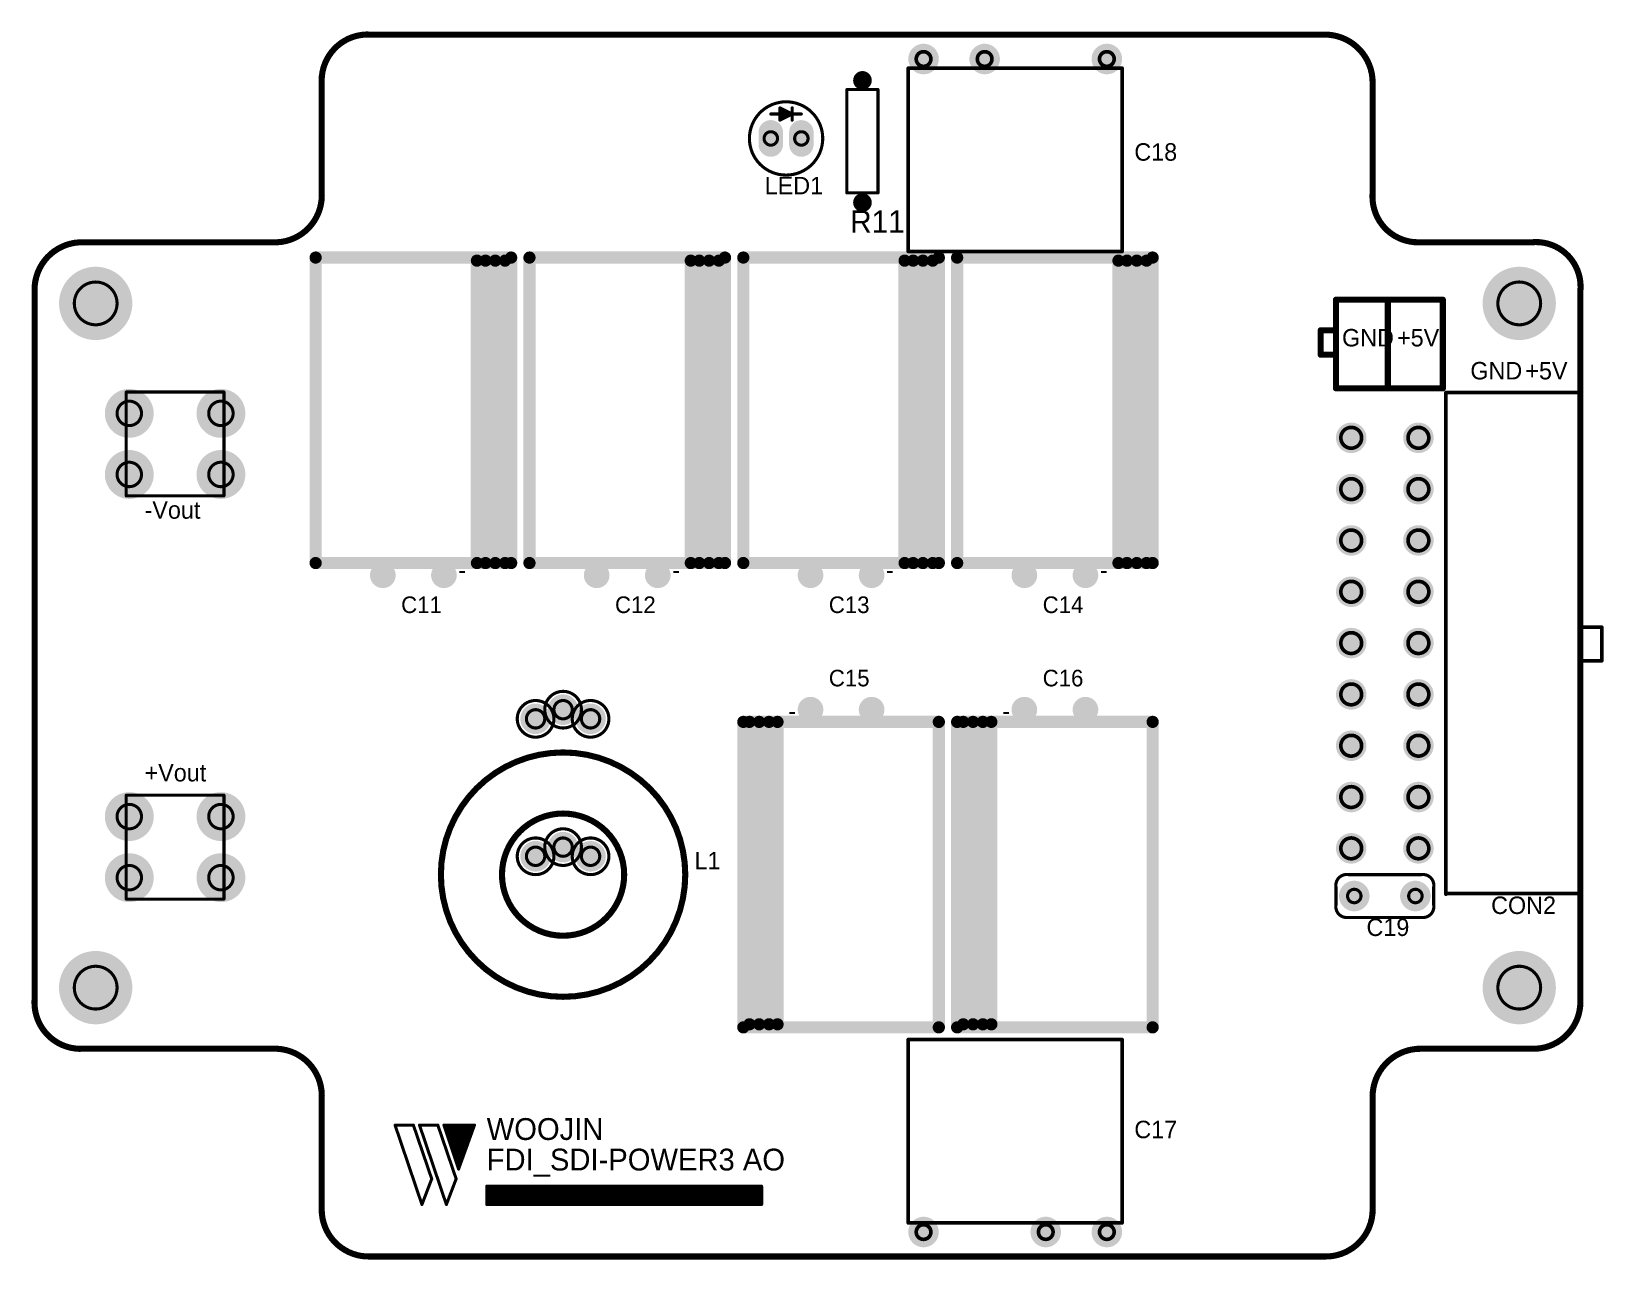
# Model space of a CAD drawing. Extents: x 0 to 128, y 0 to 100.
import ezdxf
from ezdxf.enums import TextEntityAlignment as Align

# ---------------------------------------------------------------- set-up
doc = ezdxf.new("R2010")
doc.units = 0
doc.header["$MEASUREMENT"] = 0
for name, color, linetype in [('2DLINES_1', 2, 'Continuous'), ('2DLINES_ALL', 3, 'Continuous'), ('BOARD_OUTLINE', 1, 'Continuous'), ('COMP_OUTLINE_TOP', 9, 'Continuous'), ('PADLAYER_BOTTOM', 6, 'Continuous'), ('PADLAYER_TOP', 5, 'Continuous'), ('TEXT_1', 4, 'Continuous'), ('TOOL_TOP', 7, 'Continuous')]:
    doc.layers.add(name, color=color, linetype=linetype)

msp = doc.modelspace()

# ---------------------------------------------------------------- texts
at = {"layer": 'TEXT_1'}
for s, height, rotation, p in [('C18', 1.42858, 0.000039, (90, 89.25)), ('R11', 1.814296, 359.999983, (66.75, 83.25)), ('C15', 1.357151, 0.000039, (65, 46.25)), ('C16', 1.357151, 0.000039, (82.5, 46.25)), ('-', 1.42858, 180.000019, (62.325, 45.45)), ('-', 1.42858, 180.000019, (79.825, 45.45)), ('L1', 1.42858, 359.999982, (54, 31.25)), ('CON2', 1.42858, 359.999983, (119.19999, 27.6))]:
    msp.add_text(s, height=height, rotation=rotation, dxfattribs=at).set_placement(p, align=Align.BOTTOM_LEFT)
for s, height, p in [('LED1', 1.42858, (59.75, 86.5)), ('GND', 1.42858, (107, 74.05)), ('+5V', 1.42858, (111.5, 74.05)), ('GND', 1.42858, (117.5, 71.35)), ('+5V', 1.42858, (122, 71.35)), ('-Vout', 1.42858, (9, 59.95)), ('-', 1.42858, (34.675, 55.05)), ('-', 1.42858, (52.175, 55.05)), ('-', 1.42858, (69.675, 55.05)), ('-', 1.42858, (87.175, 55.05)), ('C11', 1.357151, (30, 52.25)), ('C12', 1.357151, (47.5, 52.25)), ('C13', 1.357151, (65, 52.25)), ('C14', 1.357151, (82.5, 52.25)), ('+Vout', 1.42858, (9, 38.45)), ('C19', 1.42858, (109, 25.8)), ('WOOJIN', 1.785725, (37, 9)), ('C17', 1.42858, (90, 9.25)), ('FDI_SDI-POWER3 AO', 1.785725, (37, 6.5))]:
    msp.add_text(s, height=height, dxfattribs=at).set_placement(p, align=Align.BOTTOM_LEFT)

# ---------------------------------------------------------------- linework, layer by layer
at = {"layer": '2DLINES_1'}
for points, const_width in [([(61, 93), (61, 94)], 0.254), ([(61, 94), (62, 93.5)], 0.254), ([(62, 93), (62, 94)], 0.254), ([(62.75, 93.5), (60.25, 93.5)], 0.254), ([(61, 93.25), (61, 93.75)], 0.254), ([(61, 93.75), (61.75, 93.5)], 0.254), ([(62, 93.5), (61, 93)], 0.254), ([(61.75, 93.5), (61, 93.25)], 0.254), ([(115.25, 78.3), (106.5, 78.3)], 0.5), ([(106.5, 78.3), (106.5, 71.05)], 0.5), ([(115.25, 71.05), (115.25, 78.3)], 0.5), ([(110.75, 71.05), (110.75, 78.05)], 0.5), ([(105.25, 73.8), (105.25, 75.8)], 0.5), ([(105.25, 75.8), (106.5, 75.8)], 0.5), ([(106.5, 75.8), (106.5, 73.8)], 0.5), ([(106.5, 73.8), (105.25, 73.8)], 0.5), ([(15.5, 70.75), (7.5, 70.75)], 0.25), ([(7.5, 70.75), (7.5, 62.25)], 0.25), ([(15.5, 62.25), (15.5, 70.75)], 0.25), ([(106.5, 71.05), (115.25, 71.05)], 0.5), ([(7.5, 62.25), (15.5, 62.25)], 0.25), ([(15.5, 37.75), (7.5, 37.75)], 0.25), ([(7.5, 37.75), (7.5, 29.25)], 0.25), ([(15.5, 29.25), (15.5, 37.75)], 0.25), ([(7.5, 29.25), (15.5, 29.25)], 0.25), ([(29.5, 10.75), (31.7, 4.25)], 0.25), ([(29.5, 10.75), (31, 10.75)], 0.25), ([(31, 10.75), (32.5, 6.35)], 0.25), ([(31.5, 10.75), (33.7, 4.25)], 0.25), ([(31.5, 10.75), (33, 10.75)], 0.25), ([(33, 10.75), (34.5, 6.35)], 0.25), ([(33.5, 10.75), (34.7, 7.15)], 0.25), ([(33.5, 10.75), (34.7, 7.15)], 0.25), ([(36, 10.75), (33.5, 10.75)], 0.25), ([(33.5, 10.75), (36, 10.75)], 0.25), ([(33.65, 10.6), (35.85, 10.6)], 0.25), ([(33.65, 10.4), (35.85, 10.4)], 0.25), ([(33.75, 10.2), (35.75, 10.2)], 0.25), ([(34.7, 7.15), (36, 10.75)], 0.25), ([(33.85, 10), (35.65, 10)], 0.25), ([(33.85, 9.8), (35.65, 9.8)], 0.25), ([(33.95, 9.6), (35.55, 9.6)], 0.25), ([(34.05, 9.4), (35.45, 9.4)], 0.25), ([(34.15, 9.2), (35.35, 9.2)], 0.25), ([(34.15, 9), (35.25, 9)], 0.25), ([(34.25, 8.8), (35.15, 8.8)], 0.25), ([(34.25, 8.6), (35.15, 8.6)], 0.25), ([(34.35, 8.4), (35.05, 8.4)], 0.25), ([(34.35, 8.2), (35.05, 8.2)], 0.25), ([(34.45, 8), (34.95, 8)], 0.25), ([(34.55, 7.8), (34.85, 7.8)], 0.25), ([(34.55, 7.6), (34.85, 7.6)], 0.25), ([(31.7, 4.25), (32.5, 6.35)], 0.25), ([(33.7, 4.25), (34.5, 6.35)], 0.25), ([(59.5, 5.75), (37, 5.75)], 0.25), ([(37, 5.75), (37, 4.25)], 0.25), ([(37.2, 5.7), (59.4, 5.7)], 0.25), ([(37.2, 4.3), (37.2, 5.7)], 0.25), ([(37.25, 5.5), (59.25, 5.5)], 0.25), ([(37.25, 4.5), (37.25, 5.5)], 0.25), ([(37.4, 5.4), (59.2, 5.4)], 0.25), ([(37.4, 4.6), (37.4, 5.4)], 0.25), ([(37.5, 5.25), (59, 5.25)], 0.25), ([(37.5, 4.75), (37.5, 5.25)], 0.25), ([(37.6, 5.2), (58.9, 5.2)], 0.25), ([(37.6, 4.8), (37.6, 5.2)], 0.25), ([(58.8, 5.1), (37.7, 5.1)], 0.25), ([(37.7, 5.1), (37.7, 4.9)], 0.25), ([(58.8, 4.9), (58.8, 5.1)], 0.25), ([(58.9, 5.2), (58.9, 4.8)], 0.25), ([(59, 5.25), (59, 4.75)], 0.25), ([(59.2, 5.4), (59.2, 4.6)], 0.25), ([(59.25, 5.5), (59.25, 4.5)], 0.25), ([(59.4, 5.7), (59.4, 4.3)], 0.25), ([(59.5, 4.25), (59.5, 5.75)], 0.25), ([(37, 4.25), (59.5, 4.25)], 0.25), ([(59.4, 4.3), (37.2, 4.3)], 0.25), ([(59.25, 4.5), (37.25, 4.5)], 0.25), ([(59.2, 4.6), (37.4, 4.6)], 0.25), ([(59, 4.75), (37.5, 4.75)], 0.25), ([(58.9, 4.8), (37.6, 4.8)], 0.25), ([(37.7, 4.9), (58.8, 4.9)], 0.25)]:
    msp.add_lwpolyline(points, dxfattribs=dict(at, const_width=const_width))
for points, const_width in [([(60.9365, 94, 1), (61.0635, 94, 1)], 0.127), ([(60.9365, 94, 1), (61.0635, 94, 1)], 0.127), ([(61.9365, 94, 1), (62.0635, 94, 1)], 0.127), ([(60.1865, 93.5, 1), (60.3135, 93.5, 1)], 0.127), ([(60.9365, 93.75, 1), (61.0635, 93.75, 1)], 0.127), ([(60.9365, 93.75, 1), (61.0635, 93.75, 1)], 0.127), ([(60.9365, 93.25, 1), (61.0635, 93.25, 1)], 0.127), ([(60.9365, 93.25, 1), (61.0635, 93.25, 1)], 0.127), ([(60.9365, 93, 1), (61.0635, 93, 1)], 0.127), ([(60.9365, 93, 1), (61.0635, 93, 1)], 0.127), ([(61.6865, 93.5, 1), (61.8135, 93.5, 1)], 0.127), ([(61.6865, 93.5, 1), (61.8135, 93.5, 1)], 0.127), ([(61.9365, 93.5, 1), (62.0635, 93.5, 1)], 0.127), ([(61.9365, 93.5, 1), (62.0635, 93.5, 1)], 0.127), ([(61.9365, 93, 1), (62.0635, 93, 1)], 0.127), ([(62.6865, 93.5, 1), (62.8135, 93.5, 1)], 0.127), ([(106.375, 78.3, 1), (106.625, 78.3, 1)], 0.25), ([(106.375, 78.3, 1), (106.625, 78.3, 1)], 0.25), ([(115.125, 78.3, 1), (115.375, 78.3, 1)], 0.25), ([(115.125, 78.3, 1), (115.375, 78.3, 1)], 0.25), ([(110.625, 78.05, 1), (110.875, 78.05, 1)], 0.25), ([(105.125, 75.8, 1), (105.375, 75.8, 1)], 0.25), ([(105.125, 75.8, 1), (105.375, 75.8, 1)], 0.25), ([(106.375, 75.8, 1), (106.625, 75.8, 1)], 0.25), ([(106.375, 75.8, 1), (106.625, 75.8, 1)], 0.25), ([(105.125, 73.8, 1), (105.375, 73.8, 1)], 0.25), ([(105.125, 73.8, 1), (105.375, 73.8, 1)], 0.25), ([(106.375, 73.8, 1), (106.625, 73.8, 1)], 0.25), ([(106.375, 73.8, 1), (106.625, 73.8, 1)], 0.25), ([(7.4375, 70.75, 1), (7.5625, 70.75, 1)], 0.125), ([(7.4375, 70.75, 1), (7.5625, 70.75, 1)], 0.125), ([(15.4375, 70.75, 1), (15.5625, 70.75, 1)], 0.125), ([(15.4375, 70.75, 1), (15.5625, 70.75, 1)], 0.125), ([(106.375, 71.05, 1), (106.625, 71.05, 1)], 0.25), ([(106.375, 71.05, 1), (106.625, 71.05, 1)], 0.25), ([(110.625, 71.05, 1), (110.875, 71.05, 1)], 0.25), ([(115.125, 71.05, 1), (115.375, 71.05, 1)], 0.25), ([(115.125, 71.05, 1), (115.375, 71.05, 1)], 0.25), ([(7.4375, 62.25, 1), (7.5625, 62.25, 1)], 0.125), ([(7.4375, 62.25, 1), (7.5625, 62.25, 1)], 0.125), ([(15.4375, 62.25, 1), (15.5625, 62.25, 1)], 0.125), ([(15.4375, 62.25, 1), (15.5625, 62.25, 1)], 0.125), ([(7.4375, 37.75, 1), (7.5625, 37.75, 1)], 0.125), ([(7.4375, 37.75, 1), (7.5625, 37.75, 1)], 0.125), ([(15.4375, 37.75, 1), (15.5625, 37.75, 1)], 0.125), ([(15.4375, 37.75, 1), (15.5625, 37.75, 1)], 0.125), ([(7.4375, 29.25, 1), (7.5625, 29.25, 1)], 0.125), ([(7.4375, 29.25, 1), (7.5625, 29.25, 1)], 0.125), ([(15.4375, 29.25, 1), (15.5625, 29.25, 1)], 0.125), ([(15.4375, 29.25, 1), (15.5625, 29.25, 1)], 0.125), ([(29.4375, 10.75, 1), (29.5625, 10.75, 1)], 0.125), ([(29.4375, 10.75, 1), (29.5625, 10.75, 1)], 0.125), ([(30.9375, 10.75, 1), (31.0625, 10.75, 1)], 0.125), ([(30.9375, 10.75, 1), (31.0625, 10.75, 1)], 0.125), ([(31.4375, 10.75, 1), (31.5625, 10.75, 1)], 0.125), ([(31.4375, 10.75, 1), (31.5625, 10.75, 1)], 0.125), ([(32.9375, 10.75, 1), (33.0625, 10.75, 1)], 0.125), ([(32.9375, 10.75, 1), (33.0625, 10.75, 1)], 0.125), ([(33.4375, 10.75, 1), (33.5625, 10.75, 1)], 0.125), ([(33.4375, 10.75, 1), (33.5625, 10.75, 1)], 0.125), ([(33.4375, 10.75, 1), (33.5625, 10.75, 1)], 0.125), ([(33.4375, 10.75, 1), (33.5625, 10.75, 1)], 0.125), ([(33.5875, 10.6, 1), (33.7125, 10.6, 1)], 0.125), ([(33.5875, 10.4, 1), (33.7125, 10.4, 1)], 0.125), ([(33.6875, 10.2, 1), (33.8125, 10.2, 1)], 0.125), ([(35.6875, 10.2, 1), (35.8125, 10.2, 1)], 0.125), ([(35.7875, 10.6, 1), (35.9125, 10.6, 1)], 0.125), ([(35.7875, 10.4, 1), (35.9125, 10.4, 1)], 0.125), ([(35.9375, 10.75, 1), (36.0625, 10.75, 1)], 0.125), ([(35.9375, 10.75, 1), (36.0625, 10.75, 1)], 0.125), ([(35.9375, 10.75, 1), (36.0625, 10.75, 1)], 0.125), ([(33.7875, 10, 1), (33.9125, 10, 1)], 0.125), ([(33.7875, 9.8, 1), (33.9125, 9.8, 1)], 0.125), ([(33.8875, 9.6, 1), (34.0125, 9.6, 1)], 0.125), ([(33.9875, 9.4, 1), (34.1125, 9.4, 1)], 0.125), ([(34.0875, 9.2, 1), (34.2125, 9.2, 1)], 0.125), ([(34.0875, 9, 1), (34.2125, 9, 1)], 0.125), ([(35.1875, 9, 1), (35.3125, 9, 1)], 0.125), ([(35.2875, 9.2, 1), (35.4125, 9.2, 1)], 0.125), ([(35.3875, 9.4, 1), (35.5125, 9.4, 1)], 0.125), ([(35.4875, 9.6, 1), (35.6125, 9.6, 1)], 0.125), ([(35.5875, 10, 1), (35.7125, 10, 1)], 0.125), ([(35.5875, 9.8, 1), (35.7125, 9.8, 1)], 0.125), ([(34.1875, 8.8, 1), (34.3125, 8.8, 1)], 0.125), ([(34.1875, 8.6, 1), (34.3125, 8.6, 1)], 0.125), ([(34.2875, 8.4, 1), (34.4125, 8.4, 1)], 0.125), ([(34.2875, 8.2, 1), (34.4125, 8.2, 1)], 0.125), ([(34.3875, 8, 1), (34.5125, 8, 1)], 0.125), ([(34.4875, 7.8, 1), (34.6125, 7.8, 1)], 0.125), ([(34.4875, 7.6, 1), (34.6125, 7.6, 1)], 0.125), ([(34.7875, 7.8, 1), (34.9125, 7.8, 1)], 0.125), ([(34.7875, 7.6, 1), (34.9125, 7.6, 1)], 0.125), ([(34.8875, 8, 1), (35.0125, 8, 1)], 0.125), ([(34.9875, 8.4, 1), (35.1125, 8.4, 1)], 0.125), ([(34.9875, 8.2, 1), (35.1125, 8.2, 1)], 0.125), ([(35.0875, 8.8, 1), (35.2125, 8.8, 1)], 0.125), ([(35.0875, 8.6, 1), (35.2125, 8.6, 1)], 0.125), ([(32.4375, 6.35, 1), (32.5625, 6.35, 1)], 0.125), ([(32.4375, 6.35, 1), (32.5625, 6.35, 1)], 0.125), ([(34.4375, 6.35, 1), (34.5625, 6.35, 1)], 0.125), ([(34.4375, 6.35, 1), (34.5625, 6.35, 1)], 0.125), ([(34.6375, 7.15, 1), (34.7625, 7.15, 1)], 0.125), ([(34.6375, 7.15, 1), (34.7625, 7.15, 1)], 0.125), ([(34.6375, 7.15, 1), (34.7625, 7.15, 1)], 0.125), ([(36.9375, 5.75, 1), (37.0625, 5.75, 1)], 0.125), ([(36.9375, 5.75, 1), (37.0625, 5.75, 1)], 0.125), ([(37.1375, 5.7, 1), (37.2625, 5.7, 1)], 0.125), ([(37.1375, 5.7, 1), (37.2625, 5.7, 1)], 0.125), ([(37.1875, 5.5, 1), (37.3125, 5.5, 1)], 0.125), ([(37.1875, 5.5, 1), (37.3125, 5.5, 1)], 0.125), ([(37.3375, 5.4, 1), (37.4625, 5.4, 1)], 0.125), ([(37.3375, 5.4, 1), (37.4625, 5.4, 1)], 0.125), ([(37.4375, 5.25, 1), (37.5625, 5.25, 1)], 0.125), ([(37.4375, 5.25, 1), (37.5625, 5.25, 1)], 0.125), ([(37.5375, 5.2, 1), (37.6625, 5.2, 1)], 0.125), ([(37.5375, 5.2, 1), (37.6625, 5.2, 1)], 0.125), ([(37.6375, 5.1, 1), (37.7625, 5.1, 1)], 0.125), ([(37.6375, 5.1, 1), (37.7625, 5.1, 1)], 0.125), ([(58.7375, 5.1, 1), (58.8625, 5.1, 1)], 0.125), ([(58.7375, 5.1, 1), (58.8625, 5.1, 1)], 0.125), ([(58.8375, 5.2, 1), (58.9625, 5.2, 1)], 0.125), ([(58.8375, 5.2, 1), (58.9625, 5.2, 1)], 0.125), ([(58.9375, 5.25, 1), (59.0625, 5.25, 1)], 0.125), ([(58.9375, 5.25, 1), (59.0625, 5.25, 1)], 0.125), ([(59.1375, 5.4, 1), (59.2625, 5.4, 1)], 0.125), ([(59.1375, 5.4, 1), (59.2625, 5.4, 1)], 0.125), ([(59.1875, 5.5, 1), (59.3125, 5.5, 1)], 0.125), ([(59.1875, 5.5, 1), (59.3125, 5.5, 1)], 0.125), ([(59.3375, 5.7, 1), (59.4625, 5.7, 1)], 0.125), ([(59.3375, 5.7, 1), (59.4625, 5.7, 1)], 0.125), ([(59.4375, 5.75, 1), (59.5625, 5.75, 1)], 0.125), ([(59.4375, 5.75, 1), (59.5625, 5.75, 1)], 0.125), ([(31.6375, 4.25, 1), (31.7625, 4.25, 1)], 0.125), ([(31.6375, 4.25, 1), (31.7625, 4.25, 1)], 0.125), ([(33.6375, 4.25, 1), (33.7625, 4.25, 1)], 0.125), ([(33.6375, 4.25, 1), (33.7625, 4.25, 1)], 0.125), ([(36.9375, 4.25, 1), (37.0625, 4.25, 1)], 0.125), ([(36.9375, 4.25, 1), (37.0625, 4.25, 1)], 0.125), ([(37.1375, 4.3, 1), (37.2625, 4.3, 1)], 0.125), ([(37.1375, 4.3, 1), (37.2625, 4.3, 1)], 0.125), ([(37.1875, 4.5, 1), (37.3125, 4.5, 1)], 0.125), ([(37.1875, 4.5, 1), (37.3125, 4.5, 1)], 0.125), ([(37.3375, 4.6, 1), (37.4625, 4.6, 1)], 0.125), ([(37.3375, 4.6, 1), (37.4625, 4.6, 1)], 0.125), ([(37.4375, 4.75, 1), (37.5625, 4.75, 1)], 0.125), ([(37.4375, 4.75, 1), (37.5625, 4.75, 1)], 0.125), ([(37.5375, 4.8, 1), (37.6625, 4.8, 1)], 0.125), ([(37.5375, 4.8, 1), (37.6625, 4.8, 1)], 0.125), ([(37.6375, 4.9, 1), (37.7625, 4.9, 1)], 0.125), ([(37.6375, 4.9, 1), (37.7625, 4.9, 1)], 0.125), ([(58.7375, 4.9, 1), (58.8625, 4.9, 1)], 0.125), ([(58.7375, 4.9, 1), (58.8625, 4.9, 1)], 0.125), ([(58.8375, 4.8, 1), (58.9625, 4.8, 1)], 0.125), ([(58.8375, 4.8, 1), (58.9625, 4.8, 1)], 0.125), ([(58.9375, 4.75, 1), (59.0625, 4.75, 1)], 0.125), ([(58.9375, 4.75, 1), (59.0625, 4.75, 1)], 0.125), ([(59.1375, 4.6, 1), (59.2625, 4.6, 1)], 0.125), ([(59.1375, 4.6, 1), (59.2625, 4.6, 1)], 0.125), ([(59.1875, 4.5, 1), (59.3125, 4.5, 1)], 0.125), ([(59.1875, 4.5, 1), (59.3125, 4.5, 1)], 0.125), ([(59.3375, 4.3, 1), (59.4625, 4.3, 1)], 0.125), ([(59.3375, 4.3, 1), (59.4625, 4.3, 1)], 0.125), ([(59.4375, 4.25, 1), (59.5625, 4.25, 1)], 0.125), ([(59.4375, 4.25, 1), (59.5625, 4.25, 1)], 0.125)]:
    msp.add_lwpolyline(points, format="xyb", close=True, dxfattribs=dict(at, const_width=const_width))
at = {"layer": '2DLINES_1', "const_width": 0.5}
msp.add_lwpolyline([(33.25, 31.25, 1), (53.25, 31.25, 1), (33.25, 31.25)], format="xyb", dxfattribs=at)
at = {"layer": '2DLINES_ALL', "const_width": 0.5}
msp.add_lwpolyline([(38.25, 31.25, 1), (48.25, 31.25, 1), (38.25, 31.25)], format="xyb", dxfattribs=at)
at = {"layer": 'BOARD_OUTLINE', "const_width": 0.5}
for points in [[(23.49276, 96.23366, -0.43248), (27.5, 100)], [(27.5, 100), (105.5, 100, -0.420361)], [(105.5, 100, -0.420361), (109.50086, 96.08207)], [(23.5, 96, -0.015491), (23.49276, 96.23366, -0.43248)], [(109.5, 96), (109.5, 87, 0.018536)], [(19.5, 83, 0.426521), (23.50336, 86.83929, 0.010459)], [(23.50336, 86.83929, 0.010459), (23.5, 87)], [(109.5, 87, 0.018536), (109.48977, 86.72415, 0.41704)], [(109.48977, 86.72415, 0.41704), (113.25, 83)], [(-0.00201, 79.125, -0.42369), (4, 83)], [(4, 83), (19.5, 83, 0.426521)], [(113.25, 83), (122.5, 83, -0.444706)], [(122.5, 83, -0.444706), (126.5193, 79.37464, -0.025749)], [(0, 79), (-0.00201, 79.125, -0.42369)], [(126.5193, 79.37464, -0.025749), (126.5, 79)], [(126.5, 79), (126.5, 21, -0.010472)], [(-0.00714, 20.76786, -0.015384), (0, 21)], [(4, 17, -0.432353), (-0.00714, 20.76786, -0.015384)], [(126.50337, 20.83909, -0.426536), (122.5, 17)], [(126.5, 21, -0.010472), (126.50337, 20.83909, -0.426536)], [(19.5, 17), (4, 17, -0.432353)], [(23.50336, 13.16072, 0.426521), (19.5, 17)], [(113.5, 17, 0.420361), (109.49914, 13.08207)], [(122.5, 17), (113.5, 17, 0.420361)], [(23.5, 13, 0.01046), (23.50336, 13.16072, 0.426521)], [(23.5, 4), (23.5, 13, 0.01046)], [(109.5, 13), (109.5, 4, -0.010472)], [(23.49663, 3.83909, -0.010472), (23.5, 4)], [(27.5, 0, -0.426536), (23.49663, 3.83909, -0.010472)], [(109.50337, 3.83909, -0.426536), (105.5, 0)], [(109.5, 4, -0.010472), (109.50337, 3.83909, -0.426536)], [(105.5, 0), (27.5, 0, -0.426536)]]:
    msp.add_lwpolyline(points, format="xyb", dxfattribs=at)
at = {"layer": 'BOARD_OUTLINE', "const_width": 0.25}
for points in [[(27.375, 100, 1), (27.625, 100, 1)], [(27.375, 100, 1), (27.625, 100, 1)], [(105.375, 100, 1), (105.625, 100, 1)], [(105.375, 100, 1), (105.625, 100, 1)], [(23.36776, 96.23366, 1), (23.61776, 96.23366, 1)], [(23.36776, 96.23366, 1), (23.61776, 96.23366, 1)], [(23.375, 96, 1), (23.625, 96, 1)], [(23.375, 96, 1), (23.625, 96, 1)], [(109.375, 96, 1), (109.625, 96, 1)], [(109.375, 96, 1), (109.625, 96, 1)], [(109.37586, 96.08207, 1), (109.62586, 96.08207, 1)], [(109.37586, 96.08207, 1), (109.62586, 96.08207, 1)], [(23.375, 87, 1), (23.625, 87, 1)], [(23.375, 87, 1), (23.625, 87, 1)], [(23.37836, 86.83929, 1), (23.62836, 86.83929, 1)], [(23.37836, 86.83929, 1), (23.62836, 86.83929, 1)], [(109.36477, 86.72415, 1), (109.61477, 86.72415, 1)], [(109.36477, 86.72415, 1), (109.61477, 86.72415, 1)], [(109.375, 87, 1), (109.625, 87, 1)], [(109.375, 87, 1), (109.625, 87, 1)], [(3.875, 83, 1), (4.125, 83, 1)], [(3.875, 83, 1), (4.125, 83, 1)], [(19.375, 83, 1), (19.625, 83, 1)], [(19.375, 83, 1), (19.625, 83, 1)], [(113.125, 83, 1), (113.375, 83, 1)], [(113.125, 83, 1), (113.375, 83, 1)], [(122.375, 83, 1), (122.625, 83, 1)], [(122.375, 83, 1), (122.625, 83, 1)], [(-0.12701, 79.125, 1), (0.12299, 79.125, 1)], [(-0.12701, 79.125, 1), (0.12299, 79.125, 1)], [(-0.125, 79, 1), (0.125, 79, 1)], [(-0.125, 79, 1), (0.125, 79, 1)], [(126.375, 79, 1), (126.625, 79, 1)], [(126.375, 79, 1), (126.625, 79, 1)], [(126.3943, 79.37464, 1), (126.6443, 79.37464, 1)], [(126.3943, 79.37464, 1), (126.6443, 79.37464, 1)], [(-0.13214, 20.76786, 1), (0.11786, 20.76786, 1)], [(-0.13214, 20.76786, 1), (0.11786, 20.76786, 1)], [(-0.125, 21, 1), (0.125, 21, 1)], [(-0.125, 21, 1), (0.125, 21, 1)], [(126.375, 21, 1), (126.625, 21, 1)], [(126.375, 21, 1), (126.625, 21, 1)], [(126.37837, 20.83909, 1), (126.62837, 20.83909, 1)], [(126.37837, 20.83909, 1), (126.62837, 20.83909, 1)], [(3.875, 17, 1), (4.125, 17, 1)], [(3.875, 17, 1), (4.125, 17, 1)], [(19.375, 17, 1), (19.625, 17, 1)], [(19.375, 17, 1), (19.625, 17, 1)], [(113.375, 17, 1), (113.625, 17, 1)], [(113.375, 17, 1), (113.625, 17, 1)], [(122.375, 17, 1), (122.625, 17, 1)], [(122.375, 17, 1), (122.625, 17, 1)], [(23.375, 13, 1), (23.625, 13, 1)], [(23.375, 13, 1), (23.625, 13, 1)], [(23.37836, 13.16072, 1), (23.62836, 13.16072, 1)], [(23.37836, 13.16072, 1), (23.62836, 13.16072, 1)], [(109.37414, 13.08207, 1), (109.62414, 13.08207, 1)], [(109.37414, 13.08207, 1), (109.62414, 13.08207, 1)], [(109.375, 13, 1), (109.625, 13, 1)], [(109.375, 13, 1), (109.625, 13, 1)], [(23.37163, 3.83909, 1), (23.62163, 3.83909, 1)], [(23.37163, 3.83909, 1), (23.62163, 3.83909, 1)], [(23.375, 4, 1), (23.625, 4, 1)], [(23.375, 4, 1), (23.625, 4, 1)], [(109.375, 4, 1), (109.625, 4, 1)], [(109.375, 4, 1), (109.625, 4, 1)], [(109.37837, 3.83909, 1), (109.62837, 3.83909, 1)], [(109.37837, 3.83909, 1), (109.62837, 3.83909, 1)], [(27.375, 0, 1), (27.625, 0, 1)], [(27.375, 0, 1), (27.625, 0, 1)], [(105.375, 0, 1), (105.625, 0, 1)], [(105.375, 0, 1), (105.625, 0, 1)]]:
    msp.add_lwpolyline(points, format="xyb", close=True, dxfattribs=at)
at = {"layer": 'BOARD_OUTLINE', "const_width": 0.5}
for points in [[(23.5, 87), (23.5, 96)], [(109.50086, 96.08207), (109.5, 96)], [(0, 21), (0, 79)], [(109.49914, 13.08207), (109.5, 13)]]:
    msp.add_lwpolyline(points, dxfattribs=at)
at = {"layer": 'COMP_OUTLINE_TOP'}
for points, const_width in [([(89, 97.25), (71.5, 97.24999)], 0.3), ([(71.5, 97.24999), (71.50001, 82.24999)], 0.3), ([(89.00001, 82.25), (89, 97.25)], 0.3), ([(66.48, 87.04), (66.48, 95.5)], 0.254), ([(66.48, 95.5), (69.02, 95.5)], 0.254), ([(69.02, 95.5), (69.02, 87.04)], 0.254), ([(69.02, 87.04), (66.48, 87.04)], 0.254), ([(71.50001, 82.24999), (89.00001, 82.25)], 0.3), ([(23, 56.75), (23, 81.75)], 1), ([(23, 81.75), (39, 81.75)], 1), ([(36.2, 81.5), (36.2, 56.75)], 1), ([(36.9, 81.5), (36.9, 56.75)], 1), ([(37.7, 56.75), (37.7, 81.5)], 1), ([(38.5, 81.5), (38.5, 56.75)], 1), ([(39, 81.75), (39, 56.75)], 1), ([(40.5, 56.75), (40.5, 81.75)], 1), ([(40.5, 81.75), (56.5, 81.75)], 1), ([(53.7, 81.5), (53.7, 56.75)], 1), ([(54.4, 81.5), (54.4, 56.75)], 1), ([(55.2, 56.75), (55.2, 81.5)], 1), ([(56, 81.5), (56, 56.75)], 1), ([(56.5, 81.75), (56.5, 56.75)], 1), ([(58, 56.75), (58, 81.75)], 1), ([(58, 81.75), (74, 81.75)], 1), ([(71.2, 81.5), (71.2, 56.75)], 1), ([(71.9, 81.5), (71.9, 56.75)], 1), ([(72.7, 56.75), (72.7, 81.5)], 1), ([(73.5, 81.5), (73.5, 56.75)], 1), ([(74, 81.75), (74, 56.75)], 1), ([(75.5, 56.75), (75.5, 81.75)], 1), ([(75.5, 81.75), (91.5, 81.75)], 1), ([(88.7, 81.5), (88.7, 56.75)], 1), ([(89.4, 81.5), (89.4, 56.75)], 1), ([(90.2, 56.75), (90.2, 81.5)], 1), ([(91, 81.5), (91, 56.75)], 1), ([(91.5, 81.75), (91.5, 56.75)], 1), ([(115.5, 70.7), (115.49999, 29.65)], 0.3), ([(126.5, 70.7), (115.5, 70.7)], 0.3), ([(126.49999, 29.7), (126.5, 70.7)], 0.3), ([(39, 56.75), (23, 56.75)], 1), ([(56.5, 56.75), (40.5, 56.75)], 1), ([(74, 56.75), (58, 56.75)], 1), ([(91.5, 56.75), (75.5, 56.75)], 1), ([(126.49999, 48.75), (126.5, 51.5)], 0.3), ([(126.5, 51.5), (128.25, 51.5)], 0.3), ([(128.25, 51.5), (128.24999, 48.75)], 0.3), ([(128.24999, 48.75), (126.49999, 48.75)], 0.3), ([(58.00001, 18.75), (58, 43.75)], 1), ([(58, 43.75), (74, 43.75)], 1), ([(58.50001, 19), (58.5, 43.75)], 1), ([(59.3, 43.75), (59.30001, 19)], 1), ([(60.10001, 19), (60.1, 43.75)], 1), ([(60.80001, 19), (60.8, 43.75)], 1), ([(74, 43.75), (74.00001, 18.75)], 1), ([(75.50001, 18.75), (75.5, 43.75)], 1), ([(75.5, 43.75), (91.5, 43.75)], 1), ([(76.00001, 19), (76, 43.75)], 1), ([(76.8, 43.75), (76.80001, 19)], 1), ([(77.60001, 19), (77.6, 43.75)], 1), ([(78.30001, 19), (78.3, 43.75)], 1), ([(91.5, 43.75), (91.50001, 18.75)], 1), ([(115.49999, 29.7), (126.49999, 29.7)], 0.3), ([(113.5, 27.75), (107.5, 27.75)], 0.254), ([(74.00001, 18.75), (58.00001, 18.75)], 1), ([(91.50001, 18.75), (75.50001, 18.75)], 1), ([(89, 17.75), (71.5, 17.75)], 0.3), ([(71.5, 17.75), (71.5, 2.75)], 0.3), ([(89, 2.75), (89, 17.75)], 0.3), ([(71.5, 2.75), (89, 2.75)], 0.3)]:
    msp.add_lwpolyline(points, dxfattribs=dict(at, const_width=const_width))
for points, const_width in [([(71.425, 97.24999, 1), (71.575, 97.24999, 1)], 0.15), ([(71.425, 97.24999, 1), (71.575, 97.24999, 1)], 0.15), ([(88.925, 97.25, 1), (89.075, 97.25, 1)], 0.15), ([(88.925, 97.25, 1), (89.075, 97.25, 1)], 0.15), ([(66.4165, 95.5, 1), (66.5435, 95.5, 1)], 0.127), ([(66.4165, 95.5, 1), (66.5435, 95.5, 1)], 0.127), ([(68.9565, 95.5, 1), (69.0835, 95.5, 1)], 0.127), ([(68.9565, 95.5, 1), (69.0835, 95.5, 1)], 0.127), ([(66.4165, 87.04, 1), (66.5435, 87.04, 1)], 0.127), ([(66.4165, 87.04, 1), (66.5435, 87.04, 1)], 0.127), ([(68.9565, 87.04, 1), (69.0835, 87.04, 1)], 0.127), ([(68.9565, 87.04, 1), (69.0835, 87.04, 1)], 0.127), ([(71.42501, 82.24999, 1), (71.57501, 82.24999, 1)], 0.15), ([(71.42501, 82.24999, 1), (71.57501, 82.24999, 1)], 0.15), ([(88.92501, 82.25, 1), (89.07501, 82.25, 1)], 0.15), ([(88.92501, 82.25, 1), (89.07501, 82.25, 1)], 0.15), ([(22.75, 81.75, 1), (23.25, 81.75, 1)], 0.5), ([(22.75, 81.75, 1), (23.25, 81.75, 1)], 0.5), ([(35.95, 81.5, 1), (36.45, 81.5, 1)], 0.5), ([(36.65, 81.5, 1), (37.15, 81.5, 1)], 0.5), ([(37.45, 81.5, 1), (37.95, 81.5, 1)], 0.5), ([(38.25, 81.5, 1), (38.75, 81.5, 1)], 0.5), ([(38.75, 81.75, 1), (39.25, 81.75, 1)], 0.5), ([(38.75, 81.75, 1), (39.25, 81.75, 1)], 0.5), ([(40.25, 81.75, 1), (40.75, 81.75, 1)], 0.5), ([(40.25, 81.75, 1), (40.75, 81.75, 1)], 0.5), ([(53.45, 81.5, 1), (53.95, 81.5, 1)], 0.5), ([(54.15, 81.5, 1), (54.65, 81.5, 1)], 0.5), ([(54.95, 81.5, 1), (55.45, 81.5, 1)], 0.5), ([(55.75, 81.5, 1), (56.25, 81.5, 1)], 0.5), ([(56.25, 81.75, 1), (56.75, 81.75, 1)], 0.5), ([(56.25, 81.75, 1), (56.75, 81.75, 1)], 0.5), ([(57.75, 81.75, 1), (58.25, 81.75, 1)], 0.5), ([(57.75, 81.75, 1), (58.25, 81.75, 1)], 0.5), ([(70.95, 81.5, 1), (71.45, 81.5, 1)], 0.5), ([(71.65, 81.5, 1), (72.15, 81.5, 1)], 0.5), ([(72.45, 81.5, 1), (72.95, 81.5, 1)], 0.5), ([(73.25, 81.5, 1), (73.75, 81.5, 1)], 0.5), ([(73.75, 81.75, 1), (74.25, 81.75, 1)], 0.5), ([(73.75, 81.75, 1), (74.25, 81.75, 1)], 0.5), ([(75.25, 81.75, 1), (75.75, 81.75, 1)], 0.5), ([(75.25, 81.75, 1), (75.75, 81.75, 1)], 0.5), ([(88.45, 81.5, 1), (88.95, 81.5, 1)], 0.5), ([(89.15, 81.5, 1), (89.65, 81.5, 1)], 0.5), ([(89.95, 81.5, 1), (90.45, 81.5, 1)], 0.5), ([(90.75, 81.5, 1), (91.25, 81.5, 1)], 0.5), ([(91.25, 81.75, 1), (91.75, 81.75, 1)], 0.5), ([(91.25, 81.75, 1), (91.75, 81.75, 1)], 0.5), ([(115.425, 70.7, 1), (115.575, 70.7, 1)], 0.15), ([(115.425, 70.7, 1), (115.575, 70.7, 1)], 0.15), ([(126.425, 70.7, 1), (126.575, 70.7, 1)], 0.15), ([(126.425, 70.7, 1), (126.575, 70.7, 1)], 0.15), ([(22.75, 56.75, 1), (23.25, 56.75, 1)], 0.5), ([(22.75, 56.75, 1), (23.25, 56.75, 1)], 0.5), ([(35.95, 56.75, 1), (36.45, 56.75, 1)], 0.5), ([(36.65, 56.75, 1), (37.15, 56.75, 1)], 0.5), ([(37.45, 56.75, 1), (37.95, 56.75, 1)], 0.5), ([(38.25, 56.75, 1), (38.75, 56.75, 1)], 0.5), ([(38.75, 56.75, 1), (39.25, 56.75, 1)], 0.5), ([(38.75, 56.75, 1), (39.25, 56.75, 1)], 0.5), ([(40.25, 56.75, 1), (40.75, 56.75, 1)], 0.5), ([(40.25, 56.75, 1), (40.75, 56.75, 1)], 0.5), ([(53.45, 56.75, 1), (53.95, 56.75, 1)], 0.5), ([(54.15, 56.75, 1), (54.65, 56.75, 1)], 0.5), ([(54.95, 56.75, 1), (55.45, 56.75, 1)], 0.5), ([(55.75, 56.75, 1), (56.25, 56.75, 1)], 0.5), ([(56.25, 56.75, 1), (56.75, 56.75, 1)], 0.5), ([(56.25, 56.75, 1), (56.75, 56.75, 1)], 0.5), ([(57.75, 56.75, 1), (58.25, 56.75, 1)], 0.5), ([(57.75, 56.75, 1), (58.25, 56.75, 1)], 0.5), ([(70.95, 56.75, 1), (71.45, 56.75, 1)], 0.5), ([(71.65, 56.75, 1), (72.15, 56.75, 1)], 0.5), ([(72.45, 56.75, 1), (72.95, 56.75, 1)], 0.5), ([(73.25, 56.75, 1), (73.75, 56.75, 1)], 0.5), ([(73.75, 56.75, 1), (74.25, 56.75, 1)], 0.5), ([(73.75, 56.75, 1), (74.25, 56.75, 1)], 0.5), ([(75.25, 56.75, 1), (75.75, 56.75, 1)], 0.5), ([(75.25, 56.75, 1), (75.75, 56.75, 1)], 0.5), ([(88.45, 56.75, 1), (88.95, 56.75, 1)], 0.5), ([(89.15, 56.75, 1), (89.65, 56.75, 1)], 0.5), ([(89.95, 56.75, 1), (90.45, 56.75, 1)], 0.5), ([(90.75, 56.75, 1), (91.25, 56.75, 1)], 0.5), ([(91.25, 56.75, 1), (91.75, 56.75, 1)], 0.5), ([(91.25, 56.75, 1), (91.75, 56.75, 1)], 0.5), ([(126.425, 51.5, 1), (126.575, 51.5, 1)], 0.15), ([(126.425, 51.5, 1), (126.575, 51.5, 1)], 0.15), ([(128.175, 51.5, 1), (128.325, 51.5, 1)], 0.15), ([(128.175, 51.5, 1), (128.325, 51.5, 1)], 0.15), ([(126.42499, 48.75, 1), (126.57499, 48.75, 1)], 0.15), ([(126.42499, 48.75, 1), (126.57499, 48.75, 1)], 0.15), ([(128.17499, 48.75, 1), (128.32499, 48.75, 1)], 0.15), ([(128.17499, 48.75, 1), (128.32499, 48.75, 1)], 0.15), ([(57.75, 43.75, 1), (58.25, 43.75, 1)], 0.5), ([(57.75, 43.75, 1), (58.25, 43.75, 1)], 0.5), ([(58.25, 43.75, 1), (58.75, 43.75, 1)], 0.5), ([(59.05, 43.75, 1), (59.55, 43.75, 1)], 0.5), ([(59.85, 43.75, 1), (60.35, 43.75, 1)], 0.5), ([(60.55, 43.75, 1), (61.05, 43.75, 1)], 0.5), ([(73.75, 43.75, 1), (74.25, 43.75, 1)], 0.5), ([(73.75, 43.75, 1), (74.25, 43.75, 1)], 0.5), ([(75.25, 43.75, 1), (75.75, 43.75, 1)], 0.5), ([(75.25, 43.75, 1), (75.75, 43.75, 1)], 0.5), ([(75.75, 43.75, 1), (76.25, 43.75, 1)], 0.5), ([(76.55, 43.75, 1), (77.05, 43.75, 1)], 0.5), ([(77.35, 43.75, 1), (77.85, 43.75, 1)], 0.5), ([(78.05, 43.75, 1), (78.55, 43.75, 1)], 0.5), ([(91.25, 43.75, 1), (91.75, 43.75, 1)], 0.5), ([(91.25, 43.75, 1), (91.75, 43.75, 1)], 0.5), ([(107.4365, 31.25, 1), (107.5635, 31.25, 1)], 0.127), ([(107.4365, 31.25, 1), (107.5635, 31.25, 1)], 0.127), ([(113.4365, 31.25, 1), (113.5635, 31.25, 1)], 0.127), ([(113.4365, 31.25, 1), (113.5635, 31.25, 1)], 0.127), ([(106.42762, 30.375, 1), (106.55462, 30.375, 1)], 0.127), ([(106.42762, 30.375, 1), (106.55462, 30.375, 1)], 0.127), ([(106.4365, 30.25, 1), (106.5635, 30.25, 1)], 0.127), ([(106.4365, 30.25, 1), (106.5635, 30.25, 1)], 0.127), ([(114.4365, 30.25, 1), (114.5635, 30.25, 1)], 0.127), ([(114.4365, 30.25, 1), (114.5635, 30.25, 1)], 0.127), ([(114.44538, 30.375, 1), (114.57238, 30.375, 1)], 0.127), ([(114.44538, 30.375, 1), (114.57238, 30.375, 1)], 0.127), ([(115.42499, 29.7, 1), (115.57499, 29.7, 1)], 0.15), ([(115.42499, 29.65, 1), (115.57499, 29.65, 1)], 0.15), ([(126.42499, 29.7, 1), (126.57499, 29.7, 1)], 0.15), ([(126.42499, 29.7, 1), (126.57499, 29.7, 1)], 0.15), ([(106.42762, 28.625, 1), (106.55462, 28.625, 1)], 0.127), ([(106.42762, 28.625, 1), (106.55462, 28.625, 1)], 0.127), ([(106.4365, 28.75, 1), (106.5635, 28.75, 1)], 0.127), ([(106.4365, 28.75, 1), (106.5635, 28.75, 1)], 0.127), ([(114.4365, 28.75, 1), (114.5635, 28.75, 1)], 0.127), ([(114.4365, 28.75, 1), (114.5635, 28.75, 1)], 0.127), ([(114.44538, 28.625, 1), (114.57238, 28.625, 1)], 0.127), ([(114.44538, 28.625, 1), (114.57238, 28.625, 1)], 0.127), ([(107.4365, 27.75, 1), (107.5635, 27.75, 1)], 0.127), ([(107.4365, 27.75, 1), (107.5635, 27.75, 1)], 0.127), ([(113.4365, 27.75, 1), (113.5635, 27.75, 1)], 0.127), ([(113.4365, 27.75, 1), (113.5635, 27.75, 1)], 0.127), ([(58.25001, 19, 1), (58.75001, 19, 1)], 0.5), ([(59.05001, 19, 1), (59.55001, 19, 1)], 0.5), ([(59.85001, 19, 1), (60.35001, 19, 1)], 0.5), ([(60.55001, 19, 1), (61.05001, 19, 1)], 0.5), ([(75.75001, 19, 1), (76.25001, 19, 1)], 0.5), ([(76.55001, 19, 1), (77.05001, 19, 1)], 0.5), ([(77.35001, 19, 1), (77.85001, 19, 1)], 0.5), ([(78.05001, 19, 1), (78.55001, 19, 1)], 0.5), ([(57.75001, 18.75, 1), (58.25001, 18.75, 1)], 0.5), ([(57.75001, 18.75, 1), (58.25001, 18.75, 1)], 0.5), ([(73.75001, 18.75, 1), (74.25001, 18.75, 1)], 0.5), ([(73.75001, 18.75, 1), (74.25001, 18.75, 1)], 0.5), ([(75.25001, 18.75, 1), (75.75001, 18.75, 1)], 0.5), ([(75.25001, 18.75, 1), (75.75001, 18.75, 1)], 0.5), ([(91.25001, 18.75, 1), (91.75001, 18.75, 1)], 0.5), ([(91.25001, 18.75, 1), (91.75001, 18.75, 1)], 0.5), ([(71.425, 17.75, 1), (71.575, 17.75, 1)], 0.15), ([(71.425, 17.75, 1), (71.575, 17.75, 1)], 0.15), ([(88.925, 17.75, 1), (89.075, 17.75, 1)], 0.15), ([(88.925, 17.75, 1), (89.075, 17.75, 1)], 0.15), ([(71.425, 2.75, 1), (71.575, 2.75, 1)], 0.15), ([(71.425, 2.75, 1), (71.575, 2.75, 1)], 0.15), ([(88.925, 2.75, 1), (89.075, 2.75, 1)], 0.15), ([(88.925, 2.75, 1), (89.075, 2.75, 1)], 0.15)]:
    msp.add_lwpolyline(points, format="xyb", close=True, dxfattribs=dict(at, const_width=const_width))
at = {"layer": 'COMP_OUTLINE_TOP', "const_width": 0.254}
for points in [[(58.5, 91.5, 1), (64.5, 91.5, 1), (58.5, 91.5)], [(41.75, 44.75, 1), (44.75, 44.75, 1), (41.75, 44.75)], [(39.5, 44, 1), (42.5, 44, 1), (39.5, 44)], [(44, 44, 1), (47, 44, 1), (44, 44)], [(41.75, 33.5, 1), (44.75, 33.5, 1), (41.75, 33.5)], [(39.5, 32.75, 1), (42.5, 32.75, 1), (39.5, 32.75)], [(44, 32.75, 1), (47, 32.75, 1), (44, 32.75)], [(106.49112, 30.375, -0.456412), (107.5, 31.25)], [(107.5, 31.25), (113.5, 31.25, -0.456412)], [(113.5, 31.25, -0.456412), (114.50888, 30.375, -0.035489)], [(106.5, 30.25, -0.035489), (106.49112, 30.375, -0.456412)], [(106.5, 28.75), (106.5, 30.25, -0.035489)], [(114.50888, 30.375, -0.035489), (114.5, 30.25)], [(114.5, 30.25), (114.5, 28.75, -0.035489)], [(106.49112, 28.625, -0.035489), (106.5, 28.75)], [(107.5, 27.75, -0.456412), (106.49112, 28.625, -0.035489)], [(114.50888, 28.625, -0.456412), (113.5, 27.75)], [(114.5, 28.75, -0.035489), (114.50888, 28.625, -0.456412)]]:
    msp.add_lwpolyline(points, format="xyb", dxfattribs=at)
at = {"layer": 'PADLAYER_BOTTOM'}
for points, const_width in [([(72.125, 98, 1), (73.375, 98, 1)], 1.25), ([(77.125, 98, 1), (78.375, 98, 1)], 1.25), ([(87.125, 98, 1), (88.375, 98, 1)], 1.25), ([(67.369, 96.25, 1), (68.131, 96.25, 1)], 0.762), ([(59.75, 92, 1), (60.75, 92, 1)], 1), ([(62.25, 92, 1), (63.25, 92, 1)], 1), ([(59.75, 91, 1), (60.75, 91, 1)], 1), ([(62.25, 91, 1), (63.25, 91, 1)], 1), ([(67.369, 86.25, 1), (68.131, 86.25, 1)], 0.762), ([(3.5, 78, 1), (6.5, 78, 1)], 3), ([(120, 78, 1), (123, 78, 1)], 3), ([(6.75, 69, 1), (8.75, 69, 1)], 2), ([(14.25, 69, 1), (16.25, 69, 1)], 2), ([(107.125, 67, 1), (108.375, 67, 1)], 1.25), ([(112.625, 67, 1), (113.875, 67, 1)], 1.25), ([(6.75, 64, 1), (8.75, 64, 1)], 2), ([(14.25, 64, 1), (16.25, 64, 1)], 2), ([(107.125, 62.8, 1), (108.375, 62.8, 1)], 1.25), ([(112.625, 62.8, 1), (113.875, 62.8, 1)], 1.25), ([(107.125, 58.6, 1), (108.375, 58.6, 1)], 1.25), ([(112.625, 58.6, 1), (113.875, 58.6, 1)], 1.25), ([(28, 55.75, 1), (29, 55.75, 1)], 1), ([(33, 55.75, 1), (34, 55.75, 1)], 1), ([(45.5, 55.75, 1), (46.5, 55.75, 1)], 1), ([(50.5, 55.75, 1), (51.5, 55.75, 1)], 1), ([(63, 55.75, 1), (64, 55.75, 1)], 1), ([(68, 55.75, 1), (69, 55.75, 1)], 1), ([(80.5, 55.75, 1), (81.5, 55.75, 1)], 1), ([(85.5, 55.75, 1), (86.5, 55.75, 1)], 1), ([(107.125, 54.4, 1), (108.375, 54.4, 1)], 1.25), ([(112.625, 54.4, 1), (113.875, 54.4, 1)], 1.25), ([(107.12499, 50.2, 1), (108.37499, 50.2, 1)], 1.25), ([(112.62499, 50.2, 1), (113.87499, 50.2, 1)], 1.25), ([(107.12499, 46, 1), (108.37499, 46, 1)], 1.25), ([(112.62499, 46, 1), (113.87499, 46, 1)], 1.25), ([(40.375, 44, 1), (41.625, 44, 1)], 1.25), ([(42.625, 44.75, 1), (43.875, 44.75, 1)], 1.25), ([(44.875, 44, 1), (46.125, 44, 1)], 1.25), ([(63, 44.75, 1), (64, 44.75, 1)], 1), ([(68, 44.75, 1), (69, 44.75, 1)], 1), ([(80.5, 44.75, 1), (81.5, 44.75, 1)], 1), ([(85.5, 44.75, 1), (86.5, 44.75, 1)], 1), ([(107.12499, 41.8, 1), (108.37499, 41.8, 1)], 1.25), ([(112.62499, 41.8, 1), (113.87499, 41.8, 1)], 1.25), ([(107.12499, 37.6, 1), (108.37499, 37.6, 1)], 1.25), ([(112.62499, 37.6, 1), (113.87499, 37.6, 1)], 1.25), ([(6.75, 36, 1), (8.75, 36, 1)], 2), ([(14.25, 36, 1), (16.25, 36, 1)], 2), ([(42.625, 33.5, 1), (43.875, 33.5, 1)], 1.25), ([(40.375, 32.75, 1), (41.625, 32.75, 1)], 1.25), ([(44.875, 32.75, 1), (46.125, 32.75, 1)], 1.25), ([(107.12499, 33.4, 1), (108.37499, 33.4, 1)], 1.25), ([(112.62499, 33.4, 1), (113.87499, 33.4, 1)], 1.25), ([(6.75, 31, 1), (8.75, 31, 1)], 2), ([(14.25, 31, 1), (16.25, 31, 1)], 2), ([(107.375, 29.5, 1), (108.625, 29.5, 1)], 1.25), ([(112.375, 29.5, 1), (113.625, 29.5, 1)], 1.25), ([(3.5, 22, 1), (6.5, 22, 1)], 3), ([(120, 22, 1), (123, 22, 1)], 3), ([(72.125, 2, 1), (73.375, 2, 1)], 1.25), ([(82.125, 2, 1), (83.375, 2, 1)], 1.25), ([(87.125, 2, 1), (88.375, 2, 1)], 1.25)]:
    msp.add_lwpolyline(points, format="xyb", close=True, dxfattribs=dict(at, const_width=const_width))
for points in [[(61.25, 91), (61.25, 92), (59.25, 91), (59.25, 92)], [(63.75, 91), (63.75, 92), (61.75, 91), (61.75, 92)]]:
    msp.add_solid(points, dxfattribs=at)
at = {"layer": 'PADLAYER_TOP'}
for points, const_width in [([(72.125, 98, 1), (73.375, 98, 1)], 1.25), ([(77.125, 98, 1), (78.375, 98, 1)], 1.25), ([(87.125, 98, 1), (88.375, 98, 1)], 1.25), ([(67.369, 96.25, 1), (68.131, 96.25, 1)], 0.762), ([(59.75, 92, 1), (60.75, 92, 1)], 1), ([(62.25, 92, 1), (63.25, 92, 1)], 1), ([(59.75, 91, 1), (60.75, 91, 1)], 1), ([(62.25, 91, 1), (63.25, 91, 1)], 1), ([(67.369, 86.25, 1), (68.131, 86.25, 1)], 0.762), ([(3.5, 78, 1), (6.5, 78, 1)], 3), ([(120, 78, 1), (123, 78, 1)], 3), ([(6.75, 69, 1), (8.75, 69, 1)], 2), ([(14.25, 69, 1), (16.25, 69, 1)], 2), ([(107.125, 67, 1), (108.375, 67, 1)], 1.25), ([(112.625, 67, 1), (113.875, 67, 1)], 1.25), ([(6.75, 64, 1), (8.75, 64, 1)], 2), ([(14.25, 64, 1), (16.25, 64, 1)], 2), ([(107.125, 62.8, 1), (108.375, 62.8, 1)], 1.25), ([(112.625, 62.8, 1), (113.875, 62.8, 1)], 1.25), ([(107.125, 58.6, 1), (108.375, 58.6, 1)], 1.25), ([(112.625, 58.6, 1), (113.875, 58.6, 1)], 1.25), ([(28, 55.75, 1), (29, 55.75, 1)], 1), ([(33, 55.75, 1), (34, 55.75, 1)], 1), ([(45.5, 55.75, 1), (46.5, 55.75, 1)], 1), ([(50.5, 55.75, 1), (51.5, 55.75, 1)], 1), ([(63, 55.75, 1), (64, 55.75, 1)], 1), ([(68, 55.75, 1), (69, 55.75, 1)], 1), ([(80.5, 55.75, 1), (81.5, 55.75, 1)], 1), ([(85.5, 55.75, 1), (86.5, 55.75, 1)], 1), ([(107.125, 54.4, 1), (108.375, 54.4, 1)], 1.25), ([(112.625, 54.4, 1), (113.875, 54.4, 1)], 1.25), ([(107.12499, 50.2, 1), (108.37499, 50.2, 1)], 1.25), ([(112.62499, 50.2, 1), (113.87499, 50.2, 1)], 1.25), ([(107.12499, 46, 1), (108.37499, 46, 1)], 1.25), ([(112.62499, 46, 1), (113.87499, 46, 1)], 1.25), ([(40.375, 44, 1), (41.625, 44, 1)], 1.25), ([(42.625, 44.75, 1), (43.875, 44.75, 1)], 1.25), ([(44.875, 44, 1), (46.125, 44, 1)], 1.25), ([(63, 44.75, 1), (64, 44.75, 1)], 1), ([(68, 44.75, 1), (69, 44.75, 1)], 1), ([(80.5, 44.75, 1), (81.5, 44.75, 1)], 1), ([(85.5, 44.75, 1), (86.5, 44.75, 1)], 1), ([(107.12499, 41.8, 1), (108.37499, 41.8, 1)], 1.25), ([(112.62499, 41.8, 1), (113.87499, 41.8, 1)], 1.25), ([(107.12499, 37.6, 1), (108.37499, 37.6, 1)], 1.25), ([(112.62499, 37.6, 1), (113.87499, 37.6, 1)], 1.25), ([(6.75, 36, 1), (8.75, 36, 1)], 2), ([(14.25, 36, 1), (16.25, 36, 1)], 2), ([(42.625, 33.5, 1), (43.875, 33.5, 1)], 1.25), ([(40.375, 32.75, 1), (41.625, 32.75, 1)], 1.25), ([(44.875, 32.75, 1), (46.125, 32.75, 1)], 1.25), ([(107.12499, 33.4, 1), (108.37499, 33.4, 1)], 1.25), ([(112.62499, 33.4, 1), (113.87499, 33.4, 1)], 1.25), ([(6.75, 31, 1), (8.75, 31, 1)], 2), ([(14.25, 31, 1), (16.25, 31, 1)], 2), ([(107.375, 29.5, 1), (108.625, 29.5, 1)], 1.25), ([(112.375, 29.5, 1), (113.625, 29.5, 1)], 1.25), ([(3.5, 22, 1), (6.5, 22, 1)], 3), ([(120, 22, 1), (123, 22, 1)], 3), ([(72.125, 2, 1), (73.375, 2, 1)], 1.25), ([(82.125, 2, 1), (83.375, 2, 1)], 1.25), ([(87.125, 2, 1), (88.375, 2, 1)], 1.25)]:
    msp.add_lwpolyline(points, format="xyb", close=True, dxfattribs=dict(at, const_width=const_width))
for points in [[(61.25, 91), (61.25, 92), (59.25, 91), (59.25, 92)], [(63.75, 91), (63.75, 92), (61.75, 91), (61.75, 92)]]:
    msp.add_solid(points, dxfattribs=at)
at = {"layer": 'TOOL_TOP'}
for points, const_width in [([(72.15, 98, 1), (73.35, 98, 1), (72.15, 98)], 0.3), ([(77.15, 98, 1), (78.35, 98, 1), (77.15, 98)], 0.3), ([(87.15, 98, 1), (88.35, 98, 1), (87.15, 98)], 0.3), ([(67.2801, 96.25, 1), (68.2199, 96.25, 1), (67.2801, 96.25)], 0.254), ([(59.7, 91.5, 1), (60.8, 91.5, 1), (59.7, 91.5)], 0.254), ([(62.2, 91.5, 1), (63.3, 91.5, 1), (62.2, 91.5)], 0.254), ([(67.2801, 86.25, 1), (68.2199, 86.25, 1), (67.2801, 86.25)], 0.254), ([(3.25, 78, 1), (6.75, 78, 1), (3.25, 78)], 0.25), ([(119.75, 78, 1), (123.25, 78, 1), (119.75, 78)], 0.254), ([(6.75, 69, 1), (8.75, 69, 1), (6.75, 69)], 0.25), ([(14.25, 69, 1), (16.25, 69, 1), (14.25, 69)], 0.25), ([(106.9, 67, 1), (108.6, 67, 1), (106.9, 67)], 0.3), ([(112.4, 67, 1), (114.1, 67, 1), (112.4, 67)], 0.3), ([(6.75, 64, 1), (8.75, 64, 1), (6.75, 64)], 0.25), ([(14.25, 64, 1), (16.25, 64, 1), (14.25, 64)], 0.25), ([(106.9, 62.8, 1), (108.6, 62.8, 1), (106.9, 62.8)], 0.3), ([(112.4, 62.8, 1), (114.1, 62.8, 1), (112.4, 62.8)], 0.3), ([(106.9, 58.6, 1), (108.6, 58.6, 1), (106.9, 58.6)], 0.3), ([(112.4, 58.6, 1), (114.1, 58.6, 1), (112.4, 58.6)], 0.3), ([(27.95, 55.75, 1), (29.05, 55.75, 1), (27.95, 55.75)], 1), ([(32.95, 55.75, 1), (34.05, 55.75, 1), (32.95, 55.75)], 1), ([(45.45, 55.75, 1), (46.55, 55.75, 1), (45.45, 55.75)], 1), ([(50.45, 55.75, 1), (51.55, 55.75, 1), (50.45, 55.75)], 1), ([(62.95, 55.75, 1), (64.05, 55.75, 1), (62.95, 55.75)], 1), ([(67.95, 55.75, 1), (69.05, 55.75, 1), (67.95, 55.75)], 1), ([(80.45, 55.75, 1), (81.55, 55.75, 1), (80.45, 55.75)], 1), ([(85.45, 55.75, 1), (86.55, 55.75, 1), (85.45, 55.75)], 1), ([(106.9, 54.4, 1), (108.6, 54.4, 1), (106.9, 54.4)], 0.3), ([(112.4, 54.4, 1), (114.1, 54.4, 1), (112.4, 54.4)], 0.3), ([(106.89999, 50.2, 1), (108.59999, 50.2, 1), (106.89999, 50.2)], 0.3), ([(112.39999, 50.2, 1), (114.09999, 50.2, 1), (112.39999, 50.2)], 0.3), ([(106.89999, 46, 1), (108.59999, 46, 1), (106.89999, 46)], 0.3), ([(112.39999, 46, 1), (114.09999, 46, 1), (112.39999, 46)], 0.3), ([(42.5, 44.75, 1), (44, 44.75, 1), (42.5, 44.75)], 0.254), ([(62.95, 44.75, 1), (64.05, 44.75, 1), (62.95, 44.75)], 1), ([(67.95, 44.75, 1), (69.05, 44.75, 1), (67.95, 44.75)], 1), ([(80.45, 44.75, 1), (81.55, 44.75, 1), (80.45, 44.75)], 1), ([(85.45, 44.75, 1), (86.55, 44.75, 1), (85.45, 44.75)], 1), ([(40.25, 44, 1), (41.75, 44, 1), (40.25, 44)], 0.254), ([(44.75, 44, 1), (46.25, 44, 1), (44.75, 44)], 0.254), ([(106.89999, 41.8, 1), (108.59999, 41.8, 1), (106.89999, 41.8)], 0.3), ([(112.39999, 41.8, 1), (114.09999, 41.8, 1), (112.39999, 41.8)], 0.3), ([(106.89999, 37.6, 1), (108.59999, 37.6, 1), (106.89999, 37.6)], 0.3), ([(112.39999, 37.6, 1), (114.09999, 37.6, 1), (112.39999, 37.6)], 0.3), ([(6.75, 36, 1), (8.75, 36, 1), (6.75, 36)], 0.25), ([(14.25, 36, 1), (16.25, 36, 1), (14.25, 36)], 0.25), ([(40.25, 32.75, 1), (41.75, 32.75, 1), (40.25, 32.75)], 0.254), ([(42.5, 33.5, 1), (44, 33.5, 1), (42.5, 33.5)], 0.254), ([(44.75, 32.75, 1), (46.25, 32.75, 1), (44.75, 32.75)], 0.254), ([(106.89999, 33.4, 1), (108.59999, 33.4, 1), (106.89999, 33.4)], 0.3), ([(112.39999, 33.4, 1), (114.09999, 33.4, 1), (112.39999, 33.4)], 0.3), ([(6.75, 31, 1), (8.75, 31, 1), (6.75, 31)], 0.25), ([(14.25, 31, 1), (16.25, 31, 1), (14.25, 31)], 0.25), ([(107.45, 29.5, 1), (108.55, 29.5, 1), (107.45, 29.5)], 0.254), ([(112.45, 29.5, 1), (113.55, 29.5, 1), (112.45, 29.5)], 0.254), ([(3.25, 22, 1), (6.75, 22, 1), (3.25, 22)], 0.25), ([(119.75, 22, 1), (123.25, 22, 1), (119.75, 22)], 0.254), ([(72.15, 2, 1), (73.35, 2, 1), (72.15, 2)], 0.3), ([(82.15, 2, 1), (83.35, 2, 1), (82.15, 2)], 0.3), ([(87.15, 2, 1), (88.35, 2, 1), (87.15, 2)], 0.3)]:
    msp.add_lwpolyline(points, format="xyb", dxfattribs=dict(at, const_width=const_width))

msp.set_redraw_order([(e.dxf.handle, doc.entitydb.next_handle()) for e in msp.query("TEXT MTEXT ATTDEF DIMENSION ARC_DIMENSION")])  # texts and dimensions are drawn at this point

doc.saveas('drawing.dxf')
